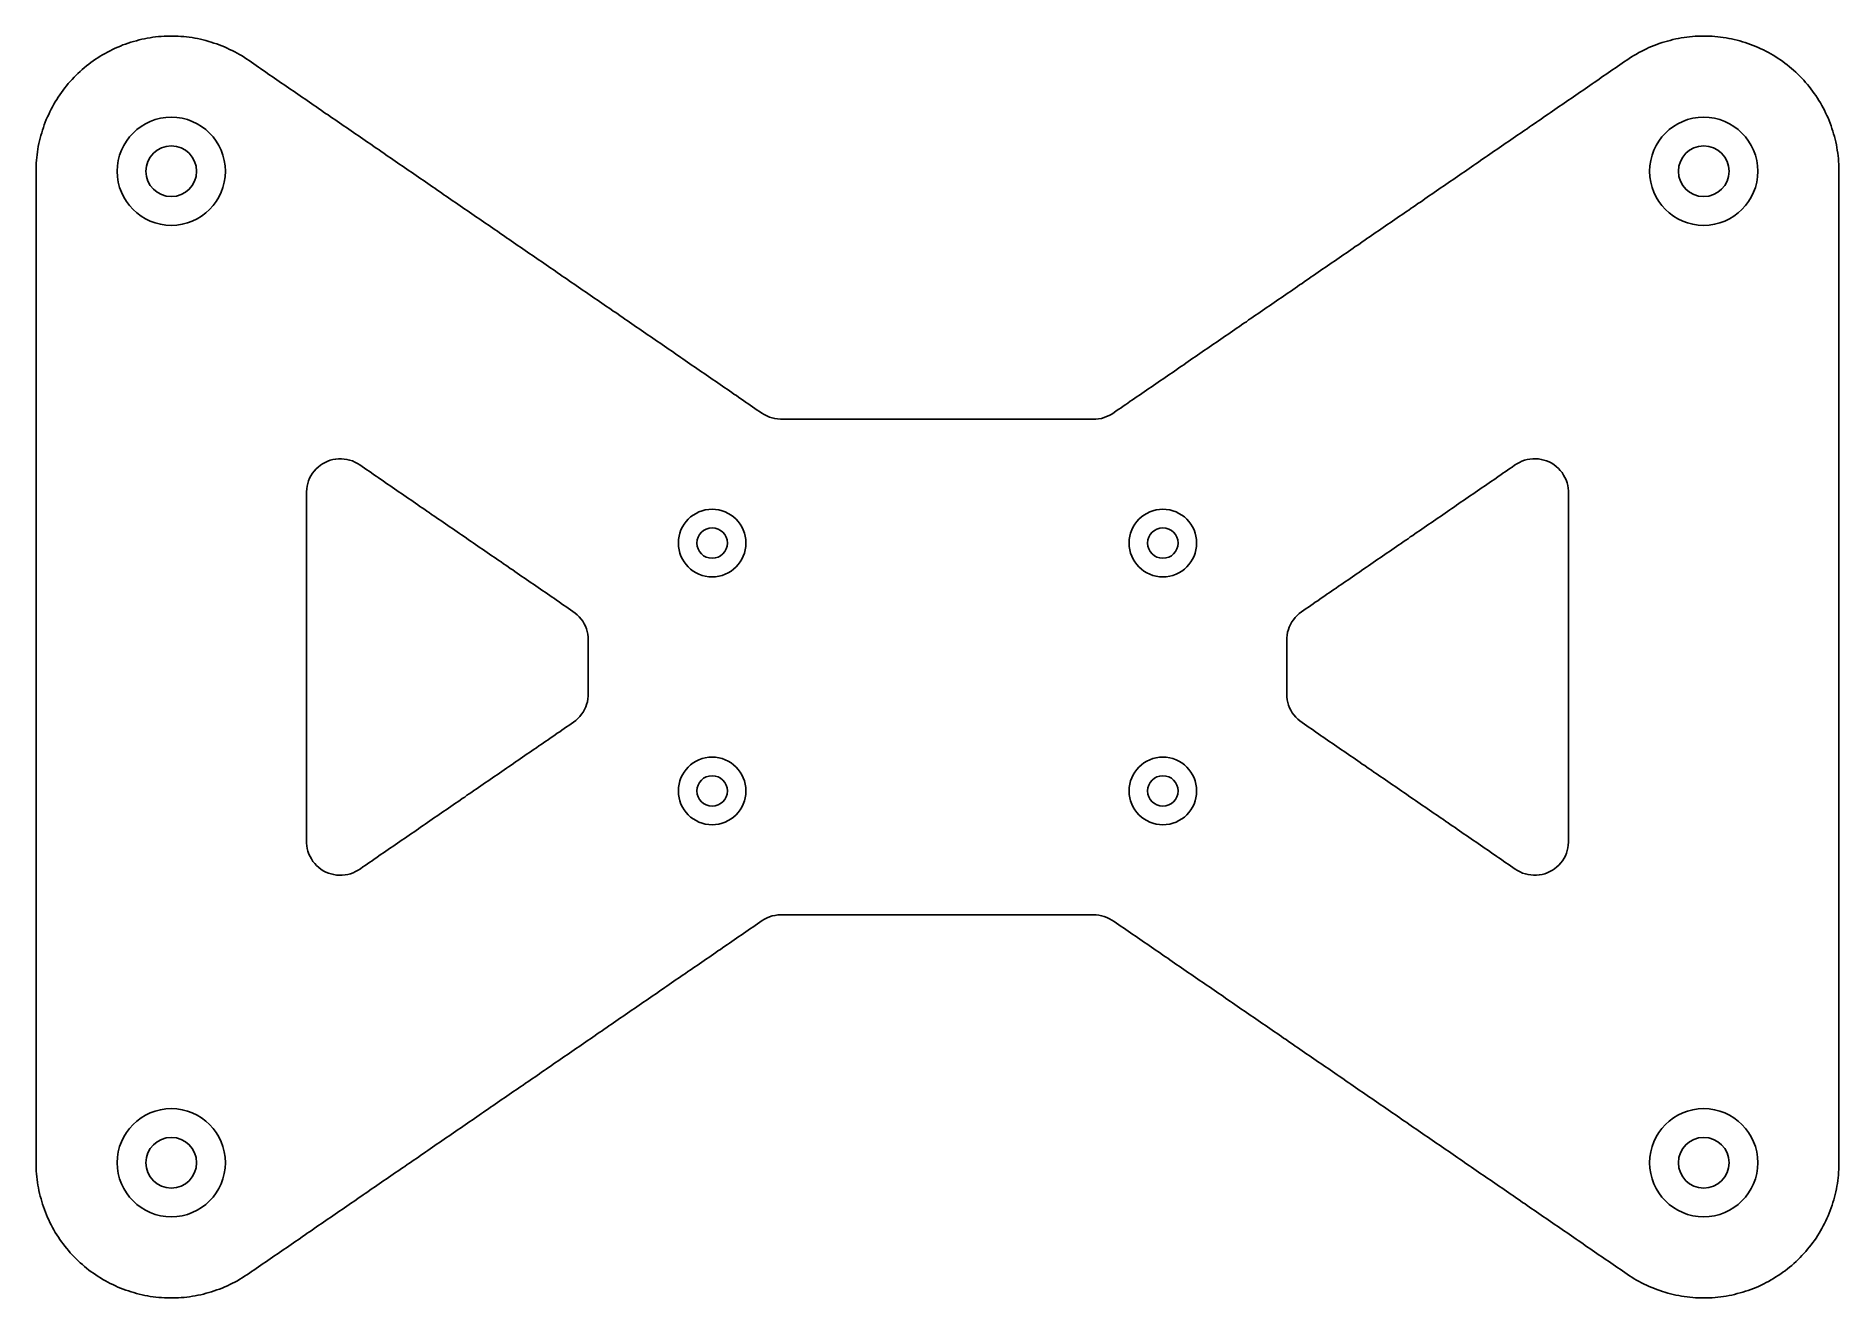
# Model space of a CAD drawing. Header units: millimetres. Extents: x -80 to 80, y -56 to 56.
import ezdxf

# ---------------------------------------------------------------- set-up
doc = ezdxf.new("R2010")
doc.units = ezdxf.units.MM
for name, color, linetype in [('CUT_OUTLINE', 7, 'Continuous'), ('DRILL_THROUGH', 7, 'Continuous'), ('REFERENCE_BOTTOM_CB_D6_DEPTH4', 7, 'Continuous'), ('REFERENCE_TOP_CB_D9p6_DEPTH5', 7, 'Continuous')]:
    doc.layers.add(name, color=color, linetype=linetype)

msp = doc.modelspace()

# ---------------------------------------------------------------- linework, layer by layer
at = {"layer": 'CUT_OUTLINE'}
for points in [[(-15.59, 22.53), (-15.37, 22.4), (-15.15, 22.28), (-14.92, 22.18), (-14.68, 22.11), (-14.44, 22.05), (-14.19, 22.02), (-13.94, 22), (-13.69, 22), (-13.44, 22), (-13.19, 22), (-12.94, 22), (-12.69, 22), (-12.44, 22), (-12.19, 22), (-11.95, 22), (-11.7, 22), (-11.45, 22), (-11.2, 22), (-10.95, 22), (-10.7, 22), (-10.45, 22), (-10.2, 22), (-9.95, 22), (-9.7, 22), (-9.45, 22), (-9.2, 22), (-8.95, 22), (-8.7, 22), (-8.45, 22), (-8.2, 22), (-7.95, 22), (-7.7, 22), (-7.45, 22), (-7.2, 22), (-6.95, 22), (-6.7, 22), (-6.45, 22), (-6.2, 22), (-5.95, 22), (-5.7, 22), (-5.45, 22), (-5.2, 22), (-4.95, 22), (-4.7, 22), (-4.45, 22), (-4.2, 22), (-3.95, 22), (-3.7, 22), (-3.45, 22), (-3.2, 22), (-2.95, 22), (-2.7, 22), (-2.45, 22), (-2.2, 22), (-1.95, 22), (-1.7, 22), (-1.45, 22), (-1.2, 22), (-0.95, 22), (-0.7, 22), (-0.45, 22), (-0.2, 22), (0.05, 22), (0.3, 22), (0.55, 22), (0.8, 22), (1.05, 22), (1.3, 22), (1.55, 22), (1.8, 22), (2.05, 22), (2.3, 22), (2.55, 22), (2.8, 22), (3.05, 22), (3.3, 22), (3.55, 22), (3.8, 22), (4.05, 22), (4.3, 22), (4.55, 22), (4.8, 22), (5.05, 22), (5.3, 22), (5.55, 22), (5.8, 22), (6.05, 22), (6.3, 22), (6.55, 22), (6.8, 22), (7.05, 22), (7.3, 22), (7.55, 22), (7.8, 22), (8.05, 22), (8.3, 22), (8.55, 22), (8.8, 22), (9.05, 22), (9.3, 22), (9.55, 22), (9.8, 22), (10.05, 22), (10.3, 22), (10.55, 22), (10.8, 22), (11.04, 22), (11.29, 22), (11.54, 22), (11.79, 22), (12.04, 22), (12.29, 22), (12.54, 22), (12.79, 22), (13.04, 22), (13.29, 22), (13.54, 22), (13.79, 22), (14.04, 22), (14.29, 22.03), (14.54, 22.07), (14.78, 22.14), (15.01, 22.22), (15.24, 22.32), (15.46, 22.45), (15.67, 22.58), (15.87, 22.73), (16.08, 22.87), (16.29, 23.01), (16.49, 23.15), (16.7, 23.29), (16.9, 23.43), (17.11, 23.58), (17.32, 23.72), (17.52, 23.86), (17.73, 24), (17.93, 24.14), (18.14, 24.28), (18.35, 24.42), (18.55, 24.57), (18.76, 24.71), (18.96, 24.85), (19.17, 24.99), (19.37, 25.13), (19.58, 25.27), (19.79, 25.42), (19.99, 25.56), (20.2, 25.7), (20.4, 25.84), (20.61, 25.98), (20.82, 26.12), (21.02, 26.27), (21.23, 26.41), (21.43, 26.55), (21.64, 26.69), (21.85, 26.83), (22.05, 26.97), (22.26, 27.11), (22.46, 27.26), (22.67, 27.4), (22.88, 27.54), (23.08, 27.68), (23.29, 27.82), (23.49, 27.96), (23.7, 28.11), (23.9, 28.25), (24.11, 28.39), (24.32, 28.53), (24.52, 28.67), (24.73, 28.81), (24.93, 28.95), (25.14, 29.1), (25.35, 29.24), (25.55, 29.38), (25.76, 29.52), (25.96, 29.66), (26.17, 29.8), (26.38, 29.95), (26.58, 30.09), (26.79, 30.23), (26.99, 30.37), (27.2, 30.51), (27.41, 30.65), (27.61, 30.8), (27.82, 30.94), (28.02, 31.08), (28.23, 31.22), (28.44, 31.36), (28.64, 31.5), (28.85, 31.64), (29.05, 31.79), (29.26, 31.93), (29.46, 32.07), (29.67, 32.21), (29.88, 32.35), (30.08, 32.49), (30.29, 32.64), (30.49, 32.78), (30.7, 32.92), (30.91, 33.06), (31.11, 33.2), (31.32, 33.34), (31.52, 33.49), (31.73, 33.63), (31.94, 33.77), (32.14, 33.91), (32.35, 34.05), (32.55, 34.19), (32.76, 34.33), (32.97, 34.48), (33.17, 34.62), (33.38, 34.76), (33.58, 34.9), (33.79, 35.04), (34, 35.18), (34.2, 35.33), (34.41, 35.47), (34.61, 35.61), (34.82, 35.75), (35.02, 35.89), (35.23, 36.03), (35.44, 36.17), (35.64, 36.32), (35.85, 36.46), (36.05, 36.6), (36.26, 36.74), (36.47, 36.88), (36.67, 37.02), (36.88, 37.17), (37.08, 37.31), (37.29, 37.45), (37.5, 37.59), (37.7, 37.73), (37.91, 37.87), (38.11, 38.02), (38.32, 38.16), (38.53, 38.3), (38.73, 38.44), (38.94, 38.58), (39.14, 38.72), (39.35, 38.86), (39.55, 39.01), (39.76, 39.15), (39.97, 39.29), (40.17, 39.43), (40.38, 39.57), (40.58, 39.71), (40.79, 39.86), (41, 40), (41.2, 40.14), (41.41, 40.28), (41.61, 40.42), (41.82, 40.56), (42.03, 40.71), (42.23, 40.85), (42.44, 40.99), (42.64, 41.13), (42.85, 41.27), (43.06, 41.41), (43.26, 41.55), (43.47, 41.7), (43.67, 41.84), (43.88, 41.98), (44.09, 42.12), (44.29, 42.26), (44.5, 42.4), (44.7, 42.55), (44.91, 42.69), (45.11, 42.83), (45.32, 42.97), (45.53, 43.11), (45.73, 43.25), (45.94, 43.4), (46.14, 43.54), (46.35, 43.68), (46.56, 43.82), (46.76, 43.96), (46.97, 44.1), (47.17, 44.24), (47.38, 44.39), (47.59, 44.53), (47.79, 44.67), (48, 44.81), (48.2, 44.95), (48.41, 45.09), (48.62, 45.24), (48.82, 45.38), (49.03, 45.52), (49.23, 45.66), (49.44, 45.8), (49.65, 45.94), (49.85, 46.08), (50.06, 46.23), (50.26, 46.37), (50.47, 46.51), (50.67, 46.65), (50.88, 46.79), (51.09, 46.93), (51.29, 47.08), (51.5, 47.22), (51.7, 47.36), (51.91, 47.5), (52.12, 47.64), (52.32, 47.78), (52.53, 47.93), (52.73, 48.07), (52.94, 48.21), (53.15, 48.35), (53.35, 48.49), (53.56, 48.63), (53.76, 48.77), (53.97, 48.92), (54.18, 49.06), (54.38, 49.2), (54.59, 49.34), (54.79, 49.48), (55, 49.62), (55.2, 49.77), (55.41, 49.91), (55.62, 50.05), (55.82, 50.19), (56.03, 50.33), (56.23, 50.47), (56.44, 50.62), (56.65, 50.76), (56.85, 50.9), (57.06, 51.04), (57.26, 51.18), (57.47, 51.32), (57.68, 51.46), (57.88, 51.61), (58.09, 51.75), (58.29, 51.89), (58.5, 52.03), (58.71, 52.17), (58.91, 52.31), (59.12, 52.46), (59.32, 52.6), (59.53, 52.74), (59.74, 52.88), (59.94, 53.02), (60.15, 53.16), (60.35, 53.31), (60.56, 53.45), (60.76, 53.59), (60.97, 53.73), (61.18, 53.87), (61.38, 54.01), (61.59, 54.15), (61.81, 54.28), (62.02, 54.4), (62.24, 54.53), (62.46, 54.64), (62.68, 54.76), (62.91, 54.87), (63.14, 54.97), (63.36, 55.07), (63.6, 55.16), (63.83, 55.25), (64.06, 55.34), (64.3, 55.42), (64.54, 55.49), (64.78, 55.56), (65.02, 55.62), (65.26, 55.68), (65.51, 55.74), (65.75, 55.79), (66, 55.83), (66.25, 55.87), (66.49, 55.91), (66.74, 55.93), (66.99, 55.96), (67.24, 55.98), (67.49, 55.99), (67.74, 56), (67.99, 56), (68.24, 56), (68.49, 55.99), (68.74, 55.98), (68.99, 55.96), (69.24, 55.94), (69.48, 55.91), (69.73, 55.87), (69.98, 55.84), (70.23, 55.79), (70.47, 55.74), (70.71, 55.69), (70.96, 55.63), (71.2, 55.57), (71.44, 55.5), (71.68, 55.42), (71.91, 55.34), (72.15, 55.26), (72.38, 55.17), (72.61, 55.08), (72.84, 54.98), (73.07, 54.88), (73.3, 54.77), (73.52, 54.65), (73.74, 54.54), (73.96, 54.42), (74.17, 54.29), (74.39, 54.16), (74.6, 54.02), (74.81, 53.88), (75.01, 53.74), (75.21, 53.59), (75.41, 53.44), (75.6, 53.28), (75.8, 53.12), (75.98, 52.96), (76.17, 52.79), (76.35, 52.62), (76.53, 52.44), (76.7, 52.26), (76.87, 52.08), (77.04, 51.89), (77.2, 51.7), (77.36, 51.51), (77.51, 51.31), (77.66, 51.11), (77.81, 50.91), (77.95, 50.71), (78.09, 50.5), (78.22, 50.29), (78.35, 50.07), (78.47, 49.85), (78.59, 49.64), (78.71, 49.41), (78.82, 49.19), (78.93, 48.96), (79.03, 48.73), (79.12, 48.5), (79.21, 48.27), (79.3, 48.04), (79.38, 47.8), (79.46, 47.56), (79.53, 47.32), (79.6, 47.08), (79.66, 46.84), (79.72, 46.6), (79.77, 46.35), (79.81, 46.11), (79.85, 45.86), (79.89, 45.61), (79.92, 45.37), (79.95, 45.12), (79.97, 44.87), (79.98, 44.62), (79.99, 44.37), (80, 44.12), (80, 43.87), (80, 43.62), (80, 43.37), (80, 43.12), (80, 42.87), (80, 42.62), (80, 42.37), (80, 42.12), (80, 41.87), (80, 41.62), (80, 41.37), (80, 41.12), (80, 40.87), (80, 40.62), (80, 40.37), (80, 40.12), (80, 39.87), (80, 39.62), (80, 39.37), (80, 39.12), (80, 38.87), (80, 38.62), (80, 38.37), (80, 38.12), (80, 37.87), (80, 37.62), (80, 37.37), (80, 37.12), (80, 36.87), (80, 36.62), (80, 36.37), (80, 36.12), (80, 35.87), (80, 35.62), (80, 35.37), (80, 35.12), (80, 34.87), (80, 34.62), (80, 34.37), (80, 34.12), (80, 33.87), (80, 33.62), (80, 33.37), (80, 33.12), (80, 32.87), (80, 32.62), (80, 32.37), (80, 32.12), (80, 31.87), (80, 31.62), (80, 31.37), (80, 31.12), (80, 30.87), (80, 30.62), (80, 30.37), (80, 30.12), (80, 29.87), (80, 29.62), (80, 29.38), (80, 29.13), (80, 28.88), (80, 28.63), (80, 28.38), (80, 28.13), (80, 27.88), (80, 27.63), (80, 27.38), (80, 27.13), (80, 26.88), (80, 26.63), (80, 26.38), (80, 26.13), (80, 25.88), (80, 25.63), (80, 25.38), (80, 25.13), (80, 24.88), (80, 24.63), (80, 24.38), (80, 24.13), (80, 23.88), (80, 23.63), (80, 23.38), (80, 23.13), (80, 22.88), (80, 22.63), (80, 22.38), (80, 22.13), (80, 21.88), (80, 21.63), (80, 21.38), (80, 21.13), (80, 20.88), (80, 20.63), (80, 20.38), (80, 20.13), (80, 19.88), (80, 19.63), (80, 19.38), (80, 19.13), (80, 18.88), (80, 18.63), (80, 18.38), (80, 18.13), (80, 17.88), (80, 17.63), (80, 17.38), (80, 17.13), (80, 16.88), (80, 16.63), (80, 16.38), (80, 16.13), (80, 15.88), (80, 15.63), (80, 15.38), (80, 15.13), (80, 14.88), (80, 14.63), (80, 14.38), (80, 14.13), (80, 13.88), (80, 13.63), (80, 13.38), (80, 13.13), (80, 12.88), (80, 12.63), (80, 12.38), (80, 12.13), (80, 11.88), (80, 11.63), (80, 11.38), (80, 11.13), (80, 10.88), (80, 10.63), (80, 10.38), (80, 10.13), (80, 9.88), (80, 9.63), (80, 9.38), (80, 9.13), (80, 8.88), (80, 8.63), (80, 8.38), (80, 8.13), (80, 7.88), (80, 7.63), (80, 7.38), (80, 7.13), (80, 6.88), (80, 6.63), (80, 6.39), (80, 6.14), (80, 5.89), (80, 5.64), (80, 5.39), (80, 5.14), (80, 4.89), (80, 4.64), (80, 4.39), (80, 4.14), (80, 3.89), (80, 3.64), (80, 3.39), (80, 3.14), (80, 2.89), (80, 2.64), (80, 2.39), (80, 2.14), (80, 1.89), (80, 1.64), (80, 1.39), (80, 1.14), (80, 0.89), (80, 0.64), (80, 0.39), (80, 0.14), (80, -0.11), (80, -0.36), (80, -0.61), (80, -0.86), (80, -1.11), (80, -1.36), (80, -1.61), (80, -1.86), (80, -2.11), (80, -2.36), (80, -2.61), (80, -2.86), (80, -3.11), (80, -3.36), (80, -3.61), (80, -3.86), (80, -4.11), (80, -4.36), (80, -4.61), (80, -4.86), (80, -5.11), (80, -5.36), (80, -5.61), (80, -5.86), (80, -6.11), (80, -6.36), (80, -6.61), (80, -6.86), (80, -7.11), (80, -7.36), (80, -7.61), (80, -7.86), (80, -8.11), (80, -8.36), (80, -8.61), (80, -8.86), (80, -9.11), (80, -9.36), (80, -9.61), (80, -9.86), (80, -10.11), (80, -10.36), (80, -10.61), (80, -10.86), (80, -11.11), (80, -11.36), (80, -11.61), (80, -11.86), (80, -12.11), (80, -12.36), (80, -12.61), (80, -12.86), (80, -13.11), (80, -13.36), (80, -13.61), (80, -13.86), (80, -14.11), (80, -14.36), (80, -14.61), (80, -14.86), (80, -15.11), (80, -15.36), (80, -15.61), (80, -15.86), (80, -16.11), (80, -16.36), (80, -16.61), (80, -16.85), (80, -17.1), (80, -17.35), (80, -17.6), (80, -17.85), (80, -18.1), (80, -18.35), (80, -18.6), (80, -18.85), (80, -19.1), (80, -19.35), (80, -19.6), (80, -19.85), (80, -20.1), (80, -20.35), (80, -20.6), (80, -20.85), (80, -21.1), (80, -21.35), (80, -21.6), (80, -21.85), (80, -22.1), (80, -22.35), (80, -22.6), (80, -22.85), (80, -23.1), (80, -23.35), (80, -23.6), (80, -23.85), (80, -24.1), (80, -24.35), (80, -24.6), (80, -24.85), (80, -25.1), (80, -25.35), (80, -25.6), (80, -25.85), (80, -26.1), (80, -26.35), (80, -26.6), (80, -26.85), (80, -27.1), (80, -27.35), (80, -27.6), (80, -27.85), (80, -28.1), (80, -28.35), (80, -28.6), (80, -28.85), (80, -29.1), (80, -29.35), (80, -29.6), (80, -29.85), (80, -30.1), (80, -30.35), (80, -30.6), (80, -30.85), (80, -31.1), (80, -31.35), (80, -31.6), (80, -31.85), (80, -32.1), (80, -32.35), (80, -32.6), (80, -32.85), (80, -33.1), (80, -33.35), (80, -33.6), (80, -33.85), (80, -34.1), (80, -34.35), (80, -34.6), (80, -34.85), (80, -35.1), (80, -35.35), (80, -35.6), (80, -35.85), (80, -36.1), (80, -36.35), (80, -36.6), (80, -36.85), (80, -37.1), (80, -37.35), (80, -37.6), (80, -37.85), (80, -38.1), (80, -38.35), (80, -38.6), (80, -38.85), (80, -39.1), (80, -39.35), (80, -39.6), (80, -39.84), (80, -40.09), (80, -40.34), (80, -40.59), (80, -40.84), (80, -41.09), (80, -41.34), (80, -41.59), (80, -41.84), (80, -42.09), (80, -42.34), (80, -42.59), (80, -42.84), (80, -43.09), (80, -43.34), (80, -43.59), (80, -43.84), (80, -44.09), (80, -44.34), (79.99, -44.59), (79.97, -44.84), (79.95, -45.09), (79.92, -45.34), (79.89, -45.59), (79.86, -45.84), (79.82, -46.08), (79.77, -46.33), (79.72, -46.57), (79.67, -46.82), (79.6, -47.06), (79.54, -47.3), (79.47, -47.54), (79.39, -47.78), (79.31, -48.01), (79.22, -48.25), (79.13, -48.48), (79.04, -48.71), (78.94, -48.94), (78.83, -49.17), (78.72, -49.39), (78.61, -49.61), (78.49, -49.83), (78.36, -50.05), (78.24, -50.26), (78.1, -50.48), (77.97, -50.68), (77.82, -50.89), (77.68, -51.09), (77.53, -51.29), (77.37, -51.49), (77.22, -51.68), (77.05, -51.87), (76.89, -52.06), (76.72, -52.24), (76.55, -52.42), (76.37, -52.6), (76.19, -52.77), (76, -52.94), (75.82, -53.11), (75.62, -53.27), (75.43, -53.42), (75.23, -53.58), (75.03, -53.72), (74.83, -53.87), (74.62, -54.01), (74.41, -54.14), (74.2, -54.28), (73.98, -54.4), (73.76, -54.53), (73.54, -54.64), (73.32, -54.76), (73.1, -54.86), (72.87, -54.97), (72.64, -55.07), (72.41, -55.16), (72.17, -55.25), (71.94, -55.34), (71.7, -55.41), (71.46, -55.49), (71.22, -55.56), (70.98, -55.62), (70.74, -55.68), (70.5, -55.74), (70.25, -55.79), (70, -55.83), (69.76, -55.87), (69.51, -55.9), (69.26, -55.93), (69.01, -55.96), (68.76, -55.98), (68.51, -55.99), (68.26, -56), (68.01, -56), (67.76, -56), (67.51, -55.99), (67.27, -55.98), (67.02, -55.96), (66.77, -55.94), (66.52, -55.91), (66.27, -55.87), (66.02, -55.84), (65.78, -55.79), (65.53, -55.74), (65.29, -55.69), (65.05, -55.63), (64.81, -55.57), (64.56, -55.5), (64.33, -55.42), (64.09, -55.34), (63.85, -55.26), (63.62, -55.17), (63.39, -55.08), (63.16, -54.98), (62.93, -54.88), (62.71, -54.77), (62.48, -54.66), (62.26, -54.54), (62.04, -54.42), (61.83, -54.29), (61.62, -54.16), (61.41, -54.03), (61.2, -53.89), (60.99, -53.74), (60.79, -53.6), (60.58, -53.46), (60.37, -53.32), (60.17, -53.18), (59.96, -53.04), (59.76, -52.89), (59.55, -52.75), (59.34, -52.61), (59.14, -52.47), (58.93, -52.33), (58.73, -52.19), (58.52, -52.05), (58.31, -51.9), (58.11, -51.76), (57.9, -51.62), (57.7, -51.48), (57.49, -51.34), (57.29, -51.2), (57.08, -51.05), (56.87, -50.91), (56.67, -50.77), (56.46, -50.63), (56.26, -50.49), (56.05, -50.35), (55.84, -50.2), (55.64, -50.06), (55.43, -49.92), (55.23, -49.78), (55.02, -49.64), (54.81, -49.5), (54.61, -49.36), (54.4, -49.21), (54.2, -49.07), (53.99, -48.93), (53.78, -48.79), (53.58, -48.65), (53.37, -48.51), (53.17, -48.36), (52.96, -48.22), (52.75, -48.08), (52.55, -47.94), (52.34, -47.8), (52.14, -47.66), (51.93, -47.52), (51.73, -47.37), (51.52, -47.23), (51.31, -47.09), (51.11, -46.95), (50.9, -46.81), (50.7, -46.67), (50.49, -46.52), (50.28, -46.38), (50.08, -46.24), (49.87, -46.1), (49.67, -45.96), (49.46, -45.82), (49.25, -45.67), (49.05, -45.53), (48.84, -45.39), (48.64, -45.25), (48.43, -45.11), (48.22, -44.97), (48.02, -44.83), (47.81, -44.68), (47.61, -44.54), (47.4, -44.4), (47.2, -44.26), (46.99, -44.12), (46.78, -43.98), (46.58, -43.83), (46.37, -43.69), (46.17, -43.55), (45.96, -43.41), (45.75, -43.27), (45.55, -43.13), (45.34, -42.98), (45.14, -42.84), (44.93, -42.7), (44.72, -42.56), (44.52, -42.42), (44.31, -42.28), (44.11, -42.14), (43.9, -41.99), (43.69, -41.85), (43.49, -41.71), (43.28, -41.57), (43.08, -41.43), (42.87, -41.29), (42.66, -41.14), (42.46, -41), (42.25, -40.86), (42.05, -40.72), (41.84, -40.58), (41.64, -40.44), (41.43, -40.3), (41.22, -40.15), (41.02, -40.01), (40.81, -39.87), (40.61, -39.73), (40.4, -39.59), (40.19, -39.45), (39.99, -39.3), (39.78, -39.16), (39.58, -39.02), (39.37, -38.88), (39.16, -38.74), (38.96, -38.6), (38.75, -38.45), (38.55, -38.31), (38.34, -38.17), (38.13, -38.03), (37.93, -37.89), (37.72, -37.75), (37.52, -37.61), (37.31, -37.46), (37.1, -37.32), (36.9, -37.18), (36.69, -37.04), (36.49, -36.9), (36.28, -36.76), (36.08, -36.61), (35.87, -36.47), (35.66, -36.33), (35.46, -36.19), (35.25, -36.05), (35.05, -35.91), (34.84, -35.76), (34.63, -35.62), (34.43, -35.48), (34.22, -35.34), (34.02, -35.2), (33.81, -35.06), (33.6, -34.92), (33.4, -34.77), (33.19, -34.63), (32.99, -34.49), (32.78, -34.35), (32.57, -34.21), (32.37, -34.07), (32.16, -33.92), (31.96, -33.78), (31.75, -33.64), (31.55, -33.5), (31.34, -33.36), (31.13, -33.22), (30.93, -33.07), (30.72, -32.93), (30.52, -32.79), (30.31, -32.65), (30.1, -32.51), (29.9, -32.37), (29.69, -32.23), (29.49, -32.08), (29.28, -31.94), (29.07, -31.8), (28.87, -31.66), (28.66, -31.52), (28.46, -31.38), (28.25, -31.23), (28.04, -31.09), (27.84, -30.95), (27.63, -30.81), (27.43, -30.67), (27.22, -30.53), (27.01, -30.39), (26.81, -30.24), (26.6, -30.1), (26.4, -29.96), (26.19, -29.82), (25.99, -29.68), (25.78, -29.54), (25.57, -29.39), (25.37, -29.25), (25.16, -29.11), (24.96, -28.97), (24.75, -28.83), (24.54, -28.69), (24.34, -28.54), (24.13, -28.4), (23.93, -28.26), (23.72, -28.12), (23.51, -27.98), (23.31, -27.84), (23.1, -27.7), (22.9, -27.55), (22.69, -27.41), (22.48, -27.27), (22.28, -27.13), (22.07, -26.99), (21.87, -26.85), (21.66, -26.7), (21.45, -26.56), (21.25, -26.42), (21.04, -26.28), (20.84, -26.14), (20.63, -26), (20.43, -25.85), (20.22, -25.71), (20.01, -25.57), (19.81, -25.43), (19.6, -25.29), (19.4, -25.15), (19.19, -25.01), (18.98, -24.86), (18.78, -24.72), (18.57, -24.58), (18.37, -24.44), (18.16, -24.3), (17.95, -24.16), (17.75, -24.01), (17.54, -23.87), (17.34, -23.73), (17.13, -23.59), (16.92, -23.45), (16.72, -23.31), (16.51, -23.16), (16.31, -23.02), (16.1, -22.88), (15.9, -22.74), (15.69, -22.6), (15.48, -22.46), (15.26, -22.34), (15.04, -22.23), (14.8, -22.14), (14.56, -22.08), (14.32, -22.03), (14.07, -22.01), (13.82, -22), (13.57, -22), (13.32, -22), (13.07, -22), (12.82, -22), (12.57, -22), (12.32, -22), (12.07, -22), (11.82, -22), (11.57, -22), (11.32, -22), (11.07, -22), (10.82, -22), (10.57, -22), (10.32, -22), (10.07, -22), (9.82, -22), (9.57, -22), (9.32, -22), (9.07, -22), (8.82, -22), (8.57, -22), (8.32, -22), (8.07, -22), (7.82, -22), (7.57, -22), (7.32, -22), (7.07, -22), (6.82, -22), (6.57, -22), (6.32, -22), (6.07, -22), (5.82, -22), (5.57, -22), (5.32, -22), (5.07, -22), (4.82, -22), (4.57, -22), (4.32, -22), (4.07, -22), (3.82, -22), (3.57, -22), (3.32, -22), (3.07, -22), (2.82, -22), (2.57, -22), (2.32, -22), (2.07, -22), (1.82, -22), (1.57, -22), (1.32, -22), (1.07, -22), (0.82, -22), (0.58, -22), (0.33, -22), (0.08, -22), (-0.17, -22), (-0.42, -22), (-0.67, -22), (-0.92, -22), (-1.17, -22), (-1.42, -22), (-1.67, -22), (-1.92, -22), (-2.17, -22), (-2.42, -22), (-2.67, -22), (-2.92, -22), (-3.17, -22), (-3.42, -22), (-3.67, -22), (-3.92, -22), (-4.17, -22), (-4.42, -22), (-4.67, -22), (-4.92, -22), (-5.17, -22), (-5.42, -22), (-5.67, -22), (-5.92, -22), (-6.17, -22), (-6.42, -22), (-6.67, -22), (-6.92, -22), (-7.17, -22), (-7.42, -22), (-7.67, -22), (-7.92, -22), (-8.17, -22), (-8.42, -22), (-8.67, -22), (-8.92, -22), (-9.17, -22), (-9.42, -22), (-9.67, -22), (-9.92, -22), (-10.17, -22), (-10.42, -22), (-10.67, -22), (-10.92, -22), (-11.17, -22), (-11.42, -22), (-11.67, -22), (-11.92, -22), (-12.17, -22), (-12.42, -22), (-12.67, -22), (-12.92, -22), (-13.17, -22), (-13.42, -22), (-13.67, -22), (-13.92, -22), (-14.17, -22.01), (-14.42, -22.05), (-14.66, -22.1), (-14.9, -22.18), (-15.13, -22.27), (-15.35, -22.38), (-15.57, -22.51), (-15.77, -22.65), (-15.98, -22.8), (-16.18, -22.94), (-16.39, -23.08), (-16.59, -23.22), (-16.8, -23.36), (-17.01, -23.5), (-17.21, -23.65), (-17.42, -23.79), (-17.62, -23.93), (-17.83, -24.07), (-18.04, -24.21), (-18.24, -24.35), (-18.45, -24.5), (-18.65, -24.64), (-18.86, -24.78), (-19.07, -24.92), (-19.27, -25.06), (-19.48, -25.2), (-19.68, -25.34), (-19.89, -25.49), (-20.1, -25.63), (-20.3, -25.77), (-20.51, -25.91), (-20.71, -26.05), (-20.92, -26.19), (-21.13, -26.34), (-21.33, -26.48), (-21.54, -26.62), (-21.74, -26.76), (-21.95, -26.9), (-22.15, -27.04), (-22.36, -27.19), (-22.57, -27.33), (-22.77, -27.47), (-22.98, -27.61), (-23.18, -27.75), (-23.39, -27.89), (-23.6, -28.03), (-23.8, -28.18), (-24.01, -28.32), (-24.21, -28.46), (-24.42, -28.6), (-24.63, -28.74), (-24.83, -28.88), (-25.04, -29.03), (-25.24, -29.17), (-25.45, -29.31), (-25.66, -29.45), (-25.86, -29.59), (-26.07, -29.73), (-26.27, -29.88), (-26.48, -30.02), (-26.68, -30.16), (-26.89, -30.3), (-27.1, -30.44), (-27.3, -30.58), (-27.51, -30.72), (-27.71, -30.87), (-27.92, -31.01), (-28.13, -31.15), (-28.33, -31.29), (-28.54, -31.43), (-28.74, -31.57), (-28.95, -31.72), (-29.16, -31.86), (-29.36, -32), (-29.57, -32.14), (-29.77, -32.28), (-29.98, -32.42), (-30.19, -32.56), (-30.39, -32.71), (-30.6, -32.85), (-30.8, -32.99), (-31.01, -33.13), (-31.22, -33.27), (-31.42, -33.41), (-31.63, -33.56), (-31.83, -33.7), (-32.04, -33.84), (-32.24, -33.98), (-32.45, -34.12), (-32.66, -34.26), (-32.86, -34.41), (-33.07, -34.55), (-33.27, -34.69), (-33.48, -34.83), (-33.69, -34.97), (-33.89, -35.11), (-34.1, -35.25), (-34.3, -35.4), (-34.51, -35.54), (-34.72, -35.68), (-34.92, -35.82), (-35.13, -35.96), (-35.33, -36.1), (-35.54, -36.25), (-35.75, -36.39), (-35.95, -36.53), (-36.16, -36.67), (-36.36, -36.81), (-36.57, -36.95), (-36.78, -37.1), (-36.98, -37.24), (-37.19, -37.38), (-37.39, -37.52), (-37.6, -37.66), (-37.8, -37.8), (-38.01, -37.94), (-38.22, -38.09), (-38.42, -38.23), (-38.63, -38.37), (-38.83, -38.51), (-39.04, -38.65), (-39.25, -38.79), (-39.45, -38.94), (-39.66, -39.08), (-39.86, -39.22), (-40.07, -39.36), (-40.28, -39.5), (-40.48, -39.64), (-40.69, -39.79), (-40.89, -39.93), (-41.1, -40.07), (-41.31, -40.21), (-41.51, -40.35), (-41.72, -40.49), (-41.92, -40.63), (-42.13, -40.78), (-42.33, -40.92), (-42.54, -41.06), (-42.75, -41.2), (-42.95, -41.34), (-43.16, -41.48), (-43.36, -41.63), (-43.57, -41.77), (-43.78, -41.91), (-43.98, -42.05), (-44.19, -42.19), (-44.39, -42.33), (-44.6, -42.47), (-44.81, -42.62), (-45.01, -42.76), (-45.22, -42.9), (-45.42, -43.04), (-45.63, -43.18), (-45.84, -43.32), (-46.04, -43.47), (-46.25, -43.61), (-46.45, -43.75), (-46.66, -43.89), (-46.87, -44.03), (-47.07, -44.17), (-47.28, -44.32), (-47.48, -44.46), (-47.69, -44.6), (-47.89, -44.74), (-48.1, -44.88), (-48.31, -45.02), (-48.51, -45.16), (-48.72, -45.31), (-48.92, -45.45), (-49.13, -45.59), (-49.34, -45.73), (-49.54, -45.87), (-49.75, -46.01), (-49.95, -46.16), (-50.16, -46.3), (-50.37, -46.44), (-50.57, -46.58), (-50.78, -46.72), (-50.98, -46.86), (-51.19, -47.01), (-51.4, -47.15), (-51.6, -47.29), (-51.81, -47.43), (-52.01, -47.57), (-52.22, -47.71), (-52.43, -47.85), (-52.63, -48), (-52.84, -48.14), (-53.04, -48.28), (-53.25, -48.42), (-53.45, -48.56), (-53.66, -48.7), (-53.87, -48.85), (-54.07, -48.99), (-54.28, -49.13), (-54.48, -49.27), (-54.69, -49.41), (-54.9, -49.55), (-55.1, -49.69), (-55.31, -49.84), (-55.51, -49.98), (-55.72, -50.12), (-55.93, -50.26), (-56.13, -50.4), (-56.34, -50.54), (-56.54, -50.69), (-56.75, -50.83), (-56.96, -50.97), (-57.16, -51.11), (-57.37, -51.25), (-57.57, -51.39), (-57.78, -51.54), (-57.98, -51.68), (-58.19, -51.82), (-58.4, -51.96), (-58.6, -52.1), (-58.81, -52.24), (-59.01, -52.38), (-59.22, -52.53), (-59.43, -52.67), (-59.63, -52.81), (-59.84, -52.95), (-60.04, -53.09), (-60.25, -53.23), (-60.46, -53.38), (-60.66, -53.52), (-60.87, -53.66), (-61.07, -53.8), (-61.28, -53.94), (-61.49, -54.08), (-61.7, -54.21), (-61.91, -54.34), (-62.13, -54.47), (-62.35, -54.59), (-62.57, -54.7), (-62.8, -54.81), (-63.02, -54.92), (-63.25, -55.02), (-63.48, -55.12), (-63.71, -55.21), (-63.95, -55.29), (-64.18, -55.38), (-64.42, -55.45), (-64.66, -55.53), (-64.9, -55.59), (-65.14, -55.65), (-65.39, -55.71), (-65.63, -55.76), (-65.88, -55.81), (-66.12, -55.85), (-66.37, -55.89), (-66.62, -55.92), (-66.87, -55.95), (-67.12, -55.97), (-67.36, -55.98), (-67.61, -55.99), (-67.86, -56), (-68.11, -56), (-68.36, -55.99), (-68.61, -55.98), (-68.86, -55.97), (-69.11, -55.95), (-69.36, -55.92), (-69.61, -55.89), (-69.86, -55.86), (-70.1, -55.81), (-70.35, -55.77), (-70.59, -55.72), (-70.84, -55.66), (-71.08, -55.6), (-71.32, -55.53), (-71.56, -55.46), (-71.8, -55.38), (-72.03, -55.3), (-72.27, -55.22), (-72.5, -55.12), (-72.73, -55.03), (-72.96, -54.93), (-73.19, -54.82), (-73.41, -54.71), (-73.63, -54.6), (-73.85, -54.48), (-74.07, -54.35), (-74.28, -54.22), (-74.49, -54.09), (-74.7, -53.95), (-74.91, -53.81), (-75.11, -53.67), (-75.31, -53.52), (-75.51, -53.36), (-75.7, -53.2), (-75.89, -53.04), (-76.08, -52.87), (-76.26, -52.7), (-76.44, -52.53), (-76.62, -52.35), (-76.79, -52.17), (-76.96, -51.99), (-77.12, -51.8), (-77.28, -51.61), (-77.44, -51.41), (-77.59, -51.21), (-77.74, -51.01), (-77.88, -50.81), (-78.02, -50.6), (-78.16, -50.39), (-78.29, -50.18), (-78.41, -49.96), (-78.54, -49.75), (-78.65, -49.52), (-78.77, -49.3), (-78.87, -49.08), (-78.98, -48.85), (-79.08, -48.62), (-79.17, -48.39), (-79.26, -48.15), (-79.34, -47.92), (-79.42, -47.68), (-79.5, -47.44), (-79.56, -47.2), (-79.63, -46.96), (-79.69, -46.72), (-79.74, -46.47), (-79.79, -46.23), (-79.83, -45.98), (-79.87, -45.74), (-79.91, -45.49), (-79.94, -45.24), (-79.96, -44.99), (-79.98, -44.74), (-79.99, -44.49), (-80, -44.24), (-80, -43.99), (-80, -43.74), (-80, -43.49), (-80, -43.24), (-80, -42.99), (-80, -42.74), (-80, -42.49), (-80, -42.24), (-80, -41.99), (-80, -41.74), (-80, -41.49), (-80, -41.24), (-80, -40.99), (-80, -40.75), (-80, -40.5), (-80, -40.25), (-80, -40), (-80, -39.75), (-80, -39.5), (-80, -39.25), (-80, -39), (-80, -38.75), (-80, -38.5), (-80, -38.25), (-80, -38), (-80, -37.75), (-80, -37.5), (-80, -37.25), (-80, -37), (-80, -36.75), (-80, -36.5), (-80, -36.25), (-80, -36), (-80, -35.75), (-80, -35.5), (-80, -35.25), (-80, -35), (-80, -34.75), (-80, -34.5), (-80, -34.25), (-80, -34), (-80, -33.75), (-80, -33.5), (-80, -33.25), (-80, -33), (-80, -32.75), (-80, -32.5), (-80, -32.25), (-80, -32), (-80, -31.75), (-80, -31.5), (-80, -31.25), (-80, -31), (-80, -30.75), (-80, -30.5), (-80, -30.25), (-80, -30), (-80, -29.75), (-80, -29.5), (-80, -29.25), (-80, -29), (-80, -28.75), (-80, -28.5), (-80, -28.25), (-80, -28), (-80, -27.75), (-80, -27.5), (-80, -27.25), (-80, -27), (-80, -26.75), (-80, -26.5), (-80, -26.25), (-80, -26), (-80, -25.75), (-80, -25.5), (-80, -25.25), (-80, -25), (-80, -24.75), (-80, -24.5), (-80, -24.25), (-80, -24), (-80, -23.75), (-80, -23.5), (-80, -23.25), (-80, -23), (-80, -22.75), (-80, -22.5), (-80, -22.25), (-80, -22), (-80, -21.75), (-80, -21.5), (-80, -21.25), (-80, -21), (-80, -20.75), (-80, -20.5), (-80, -20.25), (-80, -20), (-80, -19.75), (-80, -19.5), (-80, -19.25), (-80, -19), (-80, -18.75), (-80, -18.5), (-80, -18.25), (-80, -18), (-80, -17.76), (-80, -17.51), (-80, -17.26), (-80, -17.01), (-80, -16.76), (-80, -16.51), (-80, -16.26), (-80, -16.01), (-80, -15.76), (-80, -15.51), (-80, -15.26), (-80, -15.01), (-80, -14.76), (-80, -14.51), (-80, -14.26), (-80, -14.01), (-80, -13.76), (-80, -13.51), (-80, -13.26), (-80, -13.01), (-80, -12.76), (-80, -12.51), (-80, -12.26), (-80, -12.01), (-80, -11.76), (-80, -11.51), (-80, -11.26), (-80, -11.01), (-80, -10.76), (-80, -10.51), (-80, -10.26), (-80, -10.01), (-80, -9.76), (-80, -9.51), (-80, -9.26), (-80, -9.01), (-80, -8.76), (-80, -8.51), (-80, -8.26), (-80, -8.01), (-80, -7.76), (-80, -7.51), (-80, -7.26), (-80, -7.01), (-80, -6.76), (-80, -6.51), (-80, -6.26), (-80, -6.01), (-80, -5.76), (-80, -5.51), (-80, -5.26), (-80, -5.01), (-80, -4.76), (-80, -4.51), (-80, -4.26), (-80, -4.01), (-80, -3.76), (-80, -3.51), (-80, -3.26), (-80, -3.01), (-80, -2.76), (-80, -2.51), (-80, -2.26), (-80, -2.01), (-80, -1.76), (-80, -1.51), (-80, -1.26), (-80, -1.01), (-80, -0.76), (-80, -0.51), (-80, -0.26), (-80, -0.01), (-80, 0.24), (-80, 0.49), (-80, 0.74), (-80, 0.99), (-80, 1.24), (-80, 1.49), (-80, 1.74), (-80, 1.99), (-80, 2.24), (-80, 2.49), (-80, 2.74), (-80, 2.99), (-80, 3.24), (-80, 3.49), (-80, 3.74), (-80, 3.99), (-80, 4.24), (-80, 4.49), (-80, 4.74), (-80, 4.99), (-80, 5.23), (-80, 5.48), (-80, 5.73), (-80, 5.98), (-80, 6.23), (-80, 6.48), (-80, 6.73), (-80, 6.98), (-80, 7.23), (-80, 7.48), (-80, 7.73), (-80, 7.98), (-80, 8.23), (-80, 8.48), (-80, 8.73), (-80, 8.98), (-80, 9.23), (-80, 9.48), (-80, 9.73), (-80, 9.98), (-80, 10.23), (-80, 10.48), (-80, 10.73), (-80, 10.98), (-80, 11.23), (-80, 11.48), (-80, 11.73), (-80, 11.98), (-80, 12.23), (-80, 12.48), (-80, 12.73), (-80, 12.98), (-80, 13.23), (-80, 13.48), (-80, 13.73), (-80, 13.98), (-80, 14.23), (-80, 14.48), (-80, 14.73), (-80, 14.98), (-80, 15.23), (-80, 15.48), (-80, 15.73), (-80, 15.98), (-80, 16.23), (-80, 16.48), (-80, 16.73), (-80, 16.98), (-80, 17.23), (-80, 17.48), (-80, 17.73), (-80, 17.98), (-80, 18.23), (-80, 18.48), (-80, 18.73), (-80, 18.98), (-80, 19.23), (-80, 19.48), (-80, 19.73), (-80, 19.98), (-80, 20.23), (-80, 20.48), (-80, 20.73), (-80, 20.98), (-80, 21.23), (-80, 21.48), (-80, 21.73), (-80, 21.98), (-80, 22.23), (-80, 22.48), (-80, 22.73), (-80, 22.98), (-80, 23.23), (-80, 23.48), (-80, 23.73), (-80, 23.98), (-80, 24.23), (-80, 24.48), (-80, 24.73), (-80, 24.98), (-80, 25.23), (-80, 25.48), (-80, 25.73), (-80, 25.98), (-80, 26.23), (-80, 26.48), (-80, 26.73), (-80, 26.98), (-80, 27.23), (-80, 27.48), (-80, 27.73), (-80, 27.98), (-80, 28.22), (-80, 28.47), (-80, 28.72), (-80, 28.97), (-80, 29.22), (-80, 29.47), (-80, 29.72), (-80, 29.97), (-80, 30.22), (-80, 30.47), (-80, 30.72), (-80, 30.97), (-80, 31.22), (-80, 31.47), (-80, 31.72), (-80, 31.97), (-80, 32.22), (-80, 32.47), (-80, 32.72), (-80, 32.97), (-80, 33.22), (-80, 33.47), (-80, 33.72), (-80, 33.97), (-80, 34.22), (-80, 34.47), (-80, 34.72), (-80, 34.97), (-80, 35.22), (-80, 35.47), (-80, 35.72), (-80, 35.97), (-80, 36.22), (-80, 36.47), (-80, 36.72), (-80, 36.97), (-80, 37.22), (-80, 37.47), (-80, 37.72), (-80, 37.97), (-80, 38.22), (-80, 38.47), (-80, 38.72), (-80, 38.97), (-80, 39.22), (-80, 39.47), (-80, 39.72), (-80, 39.97), (-80, 40.22), (-80, 40.47), (-80, 40.72), (-80, 40.97), (-80, 41.22), (-80, 41.47), (-80, 41.72), (-80, 41.97), (-80, 42.22), (-80, 42.47), (-80, 42.72), (-80, 42.97), (-80, 43.22), (-80, 43.47), (-80, 43.72), (-80, 43.97), (-80, 44.22), (-79.99, 44.47), (-79.98, 44.72), (-79.96, 44.97), (-79.94, 45.22), (-79.91, 45.46), (-79.88, 45.71), (-79.84, 45.96), (-79.8, 46.2), (-79.75, 46.45), (-79.69, 46.69), (-79.64, 46.94), (-79.57, 47.18), (-79.5, 47.42), (-79.43, 47.66), (-79.35, 47.89), (-79.27, 48.13), (-79.18, 48.36), (-79.09, 48.6), (-78.99, 48.83), (-78.88, 49.05), (-78.78, 49.28), (-78.66, 49.5), (-78.55, 49.72), (-78.43, 49.94), (-78.3, 50.16), (-78.17, 50.37), (-78.03, 50.58), (-77.9, 50.79), (-77.75, 50.99), (-77.6, 51.19), (-77.45, 51.39), (-77.3, 51.59), (-77.14, 51.78), (-76.97, 51.97), (-76.8, 52.15), (-76.63, 52.34), (-76.46, 52.51), (-76.28, 52.69), (-76.1, 52.86), (-75.91, 53.02), (-75.72, 53.19), (-75.53, 53.35), (-75.33, 53.5), (-75.13, 53.65), (-74.93, 53.8), (-74.72, 53.94), (-74.51, 54.08), (-74.3, 54.21), (-74.09, 54.34), (-73.87, 54.46), (-73.65, 54.58), (-73.43, 54.7), (-73.21, 54.81), (-72.98, 54.92), (-72.75, 55.02), (-72.52, 55.11), (-72.29, 55.21), (-72.06, 55.29), (-71.82, 55.38), (-71.58, 55.45), (-71.34, 55.52), (-71.1, 55.59), (-70.86, 55.65), (-70.62, 55.71), (-70.37, 55.76), (-70.13, 55.81), (-69.88, 55.85), (-69.63, 55.89), (-69.39, 55.92), (-69.14, 55.95), (-68.89, 55.97), (-68.64, 55.98), (-68.39, 55.99), (-68.14, 56), (-67.89, 56), (-67.64, 55.99), (-67.39, 55.98), (-67.14, 55.97), (-66.89, 55.95), (-66.64, 55.92), (-66.4, 55.89), (-66.15, 55.86), (-65.9, 55.82), (-65.66, 55.77), (-65.41, 55.72), (-65.17, 55.66), (-64.93, 55.6), (-64.68, 55.53), (-64.45, 55.46), (-64.21, 55.38), (-63.97, 55.3), (-63.74, 55.22), (-63.5, 55.13), (-63.27, 55.03), (-63.04, 54.93), (-62.82, 54.82), (-62.59, 54.71), (-62.37, 54.6), (-62.15, 54.48), (-61.94, 54.35), (-61.72, 54.23), (-61.51, 54.09), (-61.3, 53.96), (-61.09, 53.82), (-60.89, 53.67), (-60.68, 53.53), (-60.48, 53.39), (-60.27, 53.25), (-60.07, 53.11), (-59.86, 52.97), (-59.65, 52.82), (-59.45, 52.68), (-59.24, 52.54), (-59.04, 52.4), (-58.83, 52.26), (-58.62, 52.12), (-58.42, 51.97), (-58.21, 51.83), (-58.01, 51.69), (-57.8, 51.55), (-57.59, 51.41), (-57.39, 51.27), (-57.18, 51.13), (-56.98, 50.98), (-56.77, 50.84), (-56.56, 50.7), (-56.36, 50.56), (-56.15, 50.42), (-55.95, 50.28), (-55.74, 50.13), (-55.53, 49.99), (-55.33, 49.85), (-55.12, 49.71), (-54.92, 49.57), (-54.71, 49.43), (-54.51, 49.28), (-54.3, 49.14), (-54.09, 49), (-53.89, 48.86), (-53.68, 48.72), (-53.48, 48.58), (-53.27, 48.44), (-53.06, 48.29), (-52.86, 48.15), (-52.65, 48.01), (-52.45, 47.87), (-52.24, 47.73), (-52.03, 47.59), (-51.83, 47.44), (-51.62, 47.3), (-51.42, 47.16), (-51.21, 47.02), (-51, 46.88), (-50.8, 46.74), (-50.59, 46.59), (-50.39, 46.45), (-50.18, 46.31), (-49.98, 46.17), (-49.77, 46.03), (-49.56, 45.89), (-49.36, 45.75), (-49.15, 45.6), (-48.95, 45.46), (-48.74, 45.32), (-48.53, 45.18), (-48.33, 45.04), (-48.12, 44.9), (-47.92, 44.75), (-47.71, 44.61), (-47.5, 44.47), (-47.3, 44.33), (-47.09, 44.19), (-46.89, 44.05), (-46.68, 43.91), (-46.47, 43.76), (-46.27, 43.62), (-46.06, 43.48), (-45.86, 43.34), (-45.65, 43.2), (-45.44, 43.06), (-45.24, 42.91), (-45.03, 42.77), (-44.83, 42.63), (-44.62, 42.49), (-44.42, 42.35), (-44.21, 42.21), (-44, 42.06), (-43.8, 41.92), (-43.59, 41.78), (-43.39, 41.64), (-43.18, 41.5), (-42.97, 41.36), (-42.77, 41.22), (-42.56, 41.07), (-42.36, 40.93), (-42.15, 40.79), (-41.94, 40.65), (-41.74, 40.51), (-41.53, 40.37), (-41.33, 40.22), (-41.12, 40.08), (-40.91, 39.94), (-40.71, 39.8), (-40.5, 39.66), (-40.3, 39.52), (-40.09, 39.37), (-39.88, 39.23), (-39.68, 39.09), (-39.47, 38.95), (-39.27, 38.81), (-39.06, 38.67), (-38.86, 38.53), (-38.65, 38.38), (-38.44, 38.24), (-38.24, 38.1), (-38.03, 37.96), (-37.83, 37.82), (-37.62, 37.68), (-37.41, 37.53), (-37.21, 37.39), (-37, 37.25), (-36.8, 37.11), (-36.59, 36.97), (-36.38, 36.83), (-36.18, 36.68), (-35.97, 36.54), (-35.77, 36.4), (-35.56, 36.26), (-35.35, 36.12), (-35.15, 35.98), (-34.94, 35.84), (-34.74, 35.69), (-34.53, 35.55), (-34.33, 35.41), (-34.12, 35.27), (-33.91, 35.13), (-33.71, 34.99), (-33.5, 34.84), (-33.3, 34.7), (-33.09, 34.56), (-32.88, 34.42), (-32.68, 34.28), (-32.47, 34.14), (-32.27, 34), (-32.06, 33.85), (-31.85, 33.71), (-31.65, 33.57), (-31.44, 33.43), (-31.24, 33.29), (-31.03, 33.15), (-30.82, 33), (-30.62, 32.86), (-30.41, 32.72), (-30.21, 32.58), (-30, 32.44), (-29.79, 32.3), (-29.59, 32.15), (-29.38, 32.01), (-29.18, 31.87), (-28.97, 31.73), (-28.77, 31.59), (-28.56, 31.45), (-28.35, 31.31), (-28.15, 31.16), (-27.94, 31.02), (-27.74, 30.88), (-27.53, 30.74), (-27.32, 30.6), (-27.12, 30.46), (-26.91, 30.31), (-26.71, 30.17), (-26.5, 30.03), (-26.29, 29.89), (-26.09, 29.75), (-25.88, 29.61), (-25.68, 29.46), (-25.47, 29.32), (-25.26, 29.18), (-25.06, 29.04), (-24.85, 28.9), (-24.65, 28.76), (-24.44, 28.62), (-24.23, 28.47), (-24.03, 28.33), (-23.82, 28.19), (-23.62, 28.05), (-23.41, 27.91), (-23.21, 27.77), (-23, 27.62), (-22.79, 27.48), (-22.59, 27.34), (-22.38, 27.2), (-22.18, 27.06), (-21.97, 26.92), (-21.76, 26.77), (-21.56, 26.63), (-21.35, 26.49), (-21.15, 26.35), (-20.94, 26.21), (-20.73, 26.07), (-20.53, 25.93), (-20.32, 25.78), (-20.12, 25.64), (-19.91, 25.5), (-19.7, 25.36), (-19.5, 25.22), (-19.29, 25.08), (-19.09, 24.93), (-18.88, 24.79), (-18.68, 24.65), (-18.47, 24.51), (-18.26, 24.37), (-18.06, 24.23), (-17.85, 24.09), (-17.65, 23.94), (-17.44, 23.8), (-17.23, 23.66), (-17.03, 23.52), (-16.82, 23.38), (-16.62, 23.24), (-16.41, 23.09), (-16.2, 22.95), (-16, 22.81), (-15.79, 22.67)], [(-32.3, -4.89), (-32.1, -4.74), (-31.91, -4.58), (-31.74, -4.4), (-31.59, -4.2), (-31.45, -4), (-31.32, -3.78), (-31.22, -3.55), (-31.14, -3.32), (-31.07, -3.08), (-31.03, -2.83), (-31, -2.58), (-31, -2.33), (-31, -2.08), (-31, -1.84), (-31, -1.59), (-31, -1.34), (-31, -1.09), (-31, -0.84), (-31, -0.59), (-31, -0.34), (-31, -0.09), (-31, 0.16), (-31, 0.41), (-31, 0.66), (-31, 0.91), (-31, 1.16), (-31, 1.41), (-31, 1.66), (-31, 1.91), (-31, 2.16), (-31, 2.41), (-31.01, 2.65), (-31.04, 2.9), (-31.09, 3.15), (-31.16, 3.39), (-31.25, 3.62), (-31.36, 3.84), (-31.48, 4.06), (-31.63, 4.26), (-31.79, 4.45), (-31.97, 4.63), (-32.16, 4.79), (-32.36, 4.93), (-32.56, 5.08), (-32.77, 5.22), (-32.98, 5.36), (-33.18, 5.5), (-33.39, 5.64), (-33.59, 5.78), (-33.8, 5.92), (-34, 6.07), (-34.21, 6.21), (-34.41, 6.35), (-34.62, 6.49), (-34.83, 6.63), (-35.03, 6.77), (-35.24, 6.91), (-35.44, 7.05), (-35.65, 7.2), (-35.85, 7.34), (-36.06, 7.48), (-36.26, 7.62), (-36.47, 7.76), (-36.68, 7.9), (-36.88, 8.04), (-37.09, 8.18), (-37.29, 8.33), (-37.5, 8.47), (-37.7, 8.61), (-37.91, 8.75), (-38.11, 8.89), (-38.32, 9.03), (-38.53, 9.17), (-38.73, 9.32), (-38.94, 9.46), (-39.14, 9.6), (-39.35, 9.74), (-39.55, 9.88), (-39.76, 10.02), (-39.96, 10.16), (-40.17, 10.3), (-40.38, 10.45), (-40.58, 10.59), (-40.79, 10.73), (-40.99, 10.87), (-41.2, 11.01), (-41.4, 11.15), (-41.61, 11.29), (-41.81, 11.44), (-42.02, 11.58), (-42.23, 11.72), (-42.43, 11.86), (-42.64, 12), (-42.84, 12.14), (-43.05, 12.28), (-43.25, 12.42), (-43.46, 12.57), (-43.66, 12.71), (-43.87, 12.85), (-44.08, 12.99), (-44.28, 13.13), (-44.49, 13.27), (-44.69, 13.41), (-44.9, 13.55), (-45.1, 13.7), (-45.31, 13.84), (-45.51, 13.98), (-45.72, 14.12), (-45.93, 14.26), (-46.13, 14.4), (-46.34, 14.54), (-46.54, 14.69), (-46.75, 14.83), (-46.95, 14.97), (-47.16, 15.11), (-47.36, 15.25), (-47.57, 15.39), (-47.78, 15.53), (-47.98, 15.67), (-48.19, 15.82), (-48.39, 15.96), (-48.6, 16.1), (-48.8, 16.24), (-49.01, 16.38), (-49.21, 16.52), (-49.42, 16.66), (-49.63, 16.81), (-49.83, 16.95), (-50.04, 17.09), (-50.24, 17.23), (-50.45, 17.37), (-50.65, 17.51), (-50.86, 17.65), (-51.06, 17.79), (-51.27, 17.94), (-51.48, 18.07), (-51.7, 18.19), (-51.93, 18.29), (-52.17, 18.37), (-52.41, 18.43), (-52.65, 18.46), (-52.9, 18.48), (-53.15, 18.48), (-53.4, 18.46), (-53.65, 18.41), (-53.89, 18.35), (-54.12, 18.27), (-54.35, 18.16), (-54.57, 18.04), (-54.77, 17.9), (-54.97, 17.75), (-55.15, 17.58), (-55.32, 17.39), (-55.47, 17.19), (-55.6, 16.98), (-55.72, 16.76), (-55.81, 16.53), (-55.89, 16.29), (-55.95, 16.05), (-55.98, 15.8), (-56, 15.55), (-56, 15.31), (-56, 15.06), (-56, 14.81), (-56, 14.56), (-56, 14.31), (-56, 14.06), (-56, 13.81), (-56, 13.56), (-56, 13.31), (-56, 13.06), (-56, 12.81), (-56, 12.56), (-56, 12.31), (-56, 12.06), (-56, 11.81), (-56, 11.56), (-56, 11.31), (-56, 11.06), (-56, 10.82), (-56, 10.57), (-56, 10.32), (-56, 10.07), (-56, 9.82), (-56, 9.57), (-56, 9.32), (-56, 9.07), (-56, 8.82), (-56, 8.57), (-56, 8.32), (-56, 8.07), (-56, 7.82), (-56, 7.57), (-56, 7.32), (-56, 7.07), (-56, 6.82), (-56, 6.57), (-56, 6.33), (-56, 6.08), (-56, 5.83), (-56, 5.58), (-56, 5.33), (-56, 5.08), (-56, 4.83), (-56, 4.58), (-56, 4.33), (-56, 4.08), (-56, 3.83), (-56, 3.58), (-56, 3.33), (-56, 3.08), (-56, 2.83), (-56, 2.58), (-56, 2.33), (-56, 2.08), (-56, 1.84), (-56, 1.59), (-56, 1.34), (-56, 1.09), (-56, 0.84), (-56, 0.59), (-56, 0.34), (-56, 0.09), (-56, -0.16), (-56, -0.41), (-56, -0.66), (-56, -0.91), (-56, -1.16), (-56, -1.41), (-56, -1.66), (-56, -1.91), (-56, -2.16), (-56, -2.41), (-56, -2.65), (-56, -2.9), (-56, -3.15), (-56, -3.4), (-56, -3.65), (-56, -3.9), (-56, -4.15), (-56, -4.4), (-56, -4.65), (-56, -4.9), (-56, -5.15), (-56, -5.4), (-56, -5.65), (-56, -5.9), (-56, -6.15), (-56, -6.4), (-56, -6.65), (-56, -6.9), (-56, -7.14), (-56, -7.39), (-56, -7.64), (-56, -7.89), (-56, -8.14), (-56, -8.39), (-56, -8.64), (-56, -8.89), (-56, -9.14), (-56, -9.39), (-56, -9.64), (-56, -9.89), (-56, -10.14), (-56, -10.39), (-56, -10.64), (-56, -10.89), (-56, -11.14), (-56, -11.39), (-56, -11.63), (-56, -11.88), (-56, -12.13), (-56, -12.38), (-56, -12.63), (-56, -12.88), (-56, -13.13), (-56, -13.38), (-56, -13.63), (-56, -13.88), (-56, -14.13), (-56, -14.38), (-56, -14.63), (-56, -14.88), (-56, -15.13), (-56, -15.38), (-56, -15.63), (-55.97, -15.87), (-55.93, -16.12), (-55.87, -16.36), (-55.79, -16.6), (-55.68, -16.82), (-55.56, -17.04), (-55.43, -17.25), (-55.27, -17.45), (-55.1, -17.63), (-54.91, -17.79), (-54.72, -17.95), (-54.51, -18.08), (-54.29, -18.2), (-54.06, -18.29), (-53.82, -18.37), (-53.58, -18.43), (-53.33, -18.47), (-53.08, -18.48), (-52.83, -18.48), (-52.58, -18.46), (-52.34, -18.41), (-52.1, -18.35), (-51.86, -18.26), (-51.64, -18.16), (-51.42, -18.03), (-51.21, -17.9), (-51.01, -17.75), (-50.8, -17.61), (-50.59, -17.47), (-50.39, -17.33), (-50.18, -17.19), (-49.98, -17.05), (-49.77, -16.91), (-49.57, -16.76), (-49.36, -16.62), (-49.16, -16.48), (-48.95, -16.34), (-48.74, -16.2), (-48.54, -16.06), (-48.33, -15.92), (-48.13, -15.78), (-47.92, -15.63), (-47.72, -15.49), (-47.51, -15.35), (-47.31, -15.21), (-47.1, -15.07), (-46.89, -14.93), (-46.69, -14.79), (-46.48, -14.65), (-46.28, -14.5), (-46.07, -14.36), (-45.87, -14.22), (-45.66, -14.08), (-45.46, -13.94), (-45.25, -13.8), (-45.04, -13.66), (-44.84, -13.51), (-44.63, -13.37), (-44.43, -13.23), (-44.22, -13.09), (-44.02, -12.95), (-43.81, -12.81), (-43.61, -12.67), (-43.4, -12.53), (-43.19, -12.38), (-42.99, -12.24), (-42.78, -12.1), (-42.58, -11.96), (-42.37, -11.82), (-42.17, -11.68), (-41.96, -11.54), (-41.76, -11.39), (-41.55, -11.25), (-41.34, -11.11), (-41.14, -10.97), (-40.93, -10.83), (-40.73, -10.69), (-40.52, -10.55), (-40.32, -10.41), (-40.11, -10.26), (-39.91, -10.12), (-39.7, -9.98), (-39.49, -9.84), (-39.29, -9.7), (-39.08, -9.56), (-38.88, -9.42), (-38.67, -9.28), (-38.47, -9.13), (-38.26, -8.99), (-38.06, -8.85), (-37.85, -8.71), (-37.64, -8.57), (-37.44, -8.43), (-37.23, -8.29), (-37.03, -8.14), (-36.82, -8), (-36.62, -7.86), (-36.41, -7.72), (-36.21, -7.58), (-36, -7.44), (-35.79, -7.3), (-35.59, -7.16), (-35.38, -7.01), (-35.18, -6.87), (-34.97, -6.73), (-34.77, -6.59), (-34.56, -6.45), (-34.36, -6.31), (-34.15, -6.17), (-33.94, -6.02), (-33.74, -5.88), (-33.53, -5.74), (-33.33, -5.6), (-33.12, -5.46), (-32.92, -5.32), (-32.71, -5.18), (-32.51, -5.04)], [(32.3, 4.89), (32.1, 4.74), (31.91, 4.58), (31.74, 4.4), (31.59, 4.2), (31.45, 4), (31.32, 3.78), (31.22, 3.55), (31.14, 3.32), (31.07, 3.08), (31.03, 2.83), (31, 2.58), (31, 2.33), (31, 2.08), (31, 1.84), (31, 1.59), (31, 1.34), (31, 1.09), (31, 0.84), (31, 0.59), (31, 0.34), (31, 0.09), (31, -0.16), (31, -0.41), (31, -0.66), (31, -0.91), (31, -1.16), (31, -1.41), (31, -1.66), (31, -1.91), (31, -2.16), (31, -2.41), (31.01, -2.65), (31.04, -2.9), (31.09, -3.15), (31.16, -3.39), (31.25, -3.62), (31.36, -3.84), (31.48, -4.06), (31.63, -4.26), (31.79, -4.45), (31.97, -4.63), (32.16, -4.79), (32.36, -4.93), (32.56, -5.08), (32.77, -5.22), (32.98, -5.36), (33.18, -5.5), (33.39, -5.64), (33.59, -5.78), (33.8, -5.92), (34, -6.07), (34.21, -6.21), (34.41, -6.35), (34.62, -6.49), (34.83, -6.63), (35.03, -6.77), (35.24, -6.91), (35.44, -7.05), (35.65, -7.2), (35.85, -7.34), (36.06, -7.48), (36.26, -7.62), (36.47, -7.76), (36.68, -7.9), (36.88, -8.04), (37.09, -8.18), (37.29, -8.33), (37.5, -8.47), (37.7, -8.61), (37.91, -8.75), (38.11, -8.89), (38.32, -9.03), (38.53, -9.17), (38.73, -9.32), (38.94, -9.46), (39.14, -9.6), (39.35, -9.74), (39.55, -9.88), (39.76, -10.02), (39.96, -10.16), (40.17, -10.3), (40.38, -10.45), (40.58, -10.59), (40.79, -10.73), (40.99, -10.87), (41.2, -11.01), (41.4, -11.15), (41.61, -11.29), (41.81, -11.44), (42.02, -11.58), (42.23, -11.72), (42.43, -11.86), (42.64, -12), (42.84, -12.14), (43.05, -12.28), (43.25, -12.42), (43.46, -12.57), (43.66, -12.71), (43.87, -12.85), (44.08, -12.99), (44.28, -13.13), (44.49, -13.27), (44.69, -13.41), (44.9, -13.55), (45.1, -13.7), (45.31, -13.84), (45.51, -13.98), (45.72, -14.12), (45.93, -14.26), (46.13, -14.4), (46.34, -14.54), (46.54, -14.69), (46.75, -14.83), (46.95, -14.97), (47.16, -15.11), (47.36, -15.25), (47.57, -15.39), (47.78, -15.53), (47.98, -15.67), (48.19, -15.82), (48.39, -15.96), (48.6, -16.1), (48.8, -16.24), (49.01, -16.38), (49.21, -16.52), (49.42, -16.66), (49.63, -16.81), (49.83, -16.95), (50.04, -17.09), (50.24, -17.23), (50.45, -17.37), (50.65, -17.51), (50.86, -17.65), (51.06, -17.79), (51.27, -17.94), (51.48, -18.07), (51.7, -18.19), (51.93, -18.29), (52.17, -18.37), (52.41, -18.43), (52.65, -18.46), (52.9, -18.48), (53.15, -18.48), (53.4, -18.46), (53.65, -18.41), (53.89, -18.35), (54.12, -18.27), (54.35, -18.16), (54.57, -18.04), (54.77, -17.9), (54.97, -17.75), (55.15, -17.58), (55.32, -17.39), (55.47, -17.19), (55.6, -16.98), (55.72, -16.76), (55.81, -16.53), (55.89, -16.29), (55.95, -16.05), (55.98, -15.8), (56, -15.55), (56, -15.31), (56, -15.06), (56, -14.81), (56, -14.56), (56, -14.31), (56, -14.06), (56, -13.81), (56, -13.56), (56, -13.31), (56, -13.06), (56, -12.81), (56, -12.56), (56, -12.31), (56, -12.06), (56, -11.81), (56, -11.56), (56, -11.31), (56, -11.06), (56, -10.82), (56, -10.57), (56, -10.32), (56, -10.07), (56, -9.82), (56, -9.57), (56, -9.32), (56, -9.07), (56, -8.82), (56, -8.57), (56, -8.32), (56, -8.07), (56, -7.82), (56, -7.57), (56, -7.32), (56, -7.07), (56, -6.82), (56, -6.57), (56, -6.33), (56, -6.08), (56, -5.83), (56, -5.58), (56, -5.33), (56, -5.08), (56, -4.83), (56, -4.58), (56, -4.33), (56, -4.08), (56, -3.83), (56, -3.58), (56, -3.33), (56, -3.08), (56, -2.83), (56, -2.58), (56, -2.33), (56, -2.08), (56, -1.84), (56, -1.59), (56, -1.34), (56, -1.09), (56, -0.84), (56, -0.59), (56, -0.34), (56, -0.09), (56, 0.16), (56, 0.41), (56, 0.66), (56, 0.91), (56, 1.16), (56, 1.41), (56, 1.66), (56, 1.91), (56, 2.16), (56, 2.41), (56, 2.65), (56, 2.9), (56, 3.15), (56, 3.4), (56, 3.65), (56, 3.9), (56, 4.15), (56, 4.4), (56, 4.65), (56, 4.9), (56, 5.15), (56, 5.4), (56, 5.65), (56, 5.9), (56, 6.15), (56, 6.4), (56, 6.65), (56, 6.9), (56, 7.14), (56, 7.39), (56, 7.64), (56, 7.89), (56, 8.14), (56, 8.39), (56, 8.64), (56, 8.89), (56, 9.14), (56, 9.39), (56, 9.64), (56, 9.89), (56, 10.14), (56, 10.39), (56, 10.64), (56, 10.89), (56, 11.14), (56, 11.39), (56, 11.63), (56, 11.88), (56, 12.13), (56, 12.38), (56, 12.63), (56, 12.88), (56, 13.13), (56, 13.38), (56, 13.63), (56, 13.88), (56, 14.13), (56, 14.38), (56, 14.63), (56, 14.88), (56, 15.13), (56, 15.38), (56, 15.63), (55.97, 15.87), (55.93, 16.12), (55.87, 16.36), (55.79, 16.6), (55.68, 16.82), (55.56, 17.04), (55.43, 17.25), (55.27, 17.45), (55.1, 17.63), (54.91, 17.79), (54.72, 17.95), (54.51, 18.08), (54.29, 18.2), (54.06, 18.29), (53.82, 18.37), (53.58, 18.43), (53.33, 18.47), (53.08, 18.48), (52.83, 18.48), (52.58, 18.46), (52.34, 18.41), (52.1, 18.35), (51.86, 18.26), (51.64, 18.16), (51.42, 18.03), (51.21, 17.9), (51.01, 17.75), (50.8, 17.61), (50.59, 17.47), (50.39, 17.33), (50.18, 17.19), (49.98, 17.05), (49.77, 16.91), (49.57, 16.76), (49.36, 16.62), (49.16, 16.48), (48.95, 16.34), (48.74, 16.2), (48.54, 16.06), (48.33, 15.92), (48.13, 15.78), (47.92, 15.63), (47.72, 15.49), (47.51, 15.35), (47.31, 15.21), (47.1, 15.07), (46.89, 14.93), (46.69, 14.79), (46.48, 14.65), (46.28, 14.5), (46.07, 14.36), (45.87, 14.22), (45.66, 14.08), (45.46, 13.94), (45.25, 13.8), (45.04, 13.66), (44.84, 13.51), (44.63, 13.37), (44.43, 13.23), (44.22, 13.09), (44.02, 12.95), (43.81, 12.81), (43.61, 12.67), (43.4, 12.53), (43.19, 12.38), (42.99, 12.24), (42.78, 12.1), (42.58, 11.96), (42.37, 11.82), (42.17, 11.68), (41.96, 11.54), (41.76, 11.39), (41.55, 11.25), (41.34, 11.11), (41.14, 10.97), (40.93, 10.83), (40.73, 10.69), (40.52, 10.55), (40.32, 10.41), (40.11, 10.26), (39.91, 10.12), (39.7, 9.98), (39.49, 9.84), (39.29, 9.7), (39.08, 9.56), (38.88, 9.42), (38.67, 9.28), (38.47, 9.13), (38.26, 8.99), (38.06, 8.85), (37.85, 8.71), (37.64, 8.57), (37.44, 8.43), (37.23, 8.29), (37.03, 8.14), (36.82, 8), (36.62, 7.86), (36.41, 7.72), (36.21, 7.58), (36, 7.44), (35.79, 7.3), (35.59, 7.16), (35.38, 7.01), (35.18, 6.87), (34.97, 6.73), (34.77, 6.59), (34.56, 6.45), (34.36, 6.31), (34.15, 6.17), (33.94, 6.02), (33.74, 5.88), (33.53, 5.74), (33.33, 5.6), (33.12, 5.46), (32.92, 5.32), (32.71, 5.18), (32.51, 5.04)]]:
    msp.add_lwpolyline(points, close=True, dxfattribs=at)
at = {"layer": 'DRILL_THROUGH'}
for centre, radius in [((-68, 44), 2.25), ((68, 44), 2.25), ((-20, 11), 1.35), ((20, 11), 1.35), ((-20, -11), 1.35), ((20, -11), 1.35), ((-68, -44), 2.25), ((68, -44), 2.25)]:
    msp.add_circle(centre, radius, dxfattribs=at)
at = {"layer": 'REFERENCE_BOTTOM_CB_D6_DEPTH4'}
for centre in [(-20, 11), (20, 11), (-20, -11), (20, -11)]:
    msp.add_circle(centre, 3, dxfattribs=at)
at = {"layer": 'REFERENCE_TOP_CB_D9p6_DEPTH5'}
for centre in [(-68, 44), (68, 44), (-68, -44), (68, -44)]:
    msp.add_circle(centre, 4.8, dxfattribs=at)

doc.saveas('drawing.dxf')
